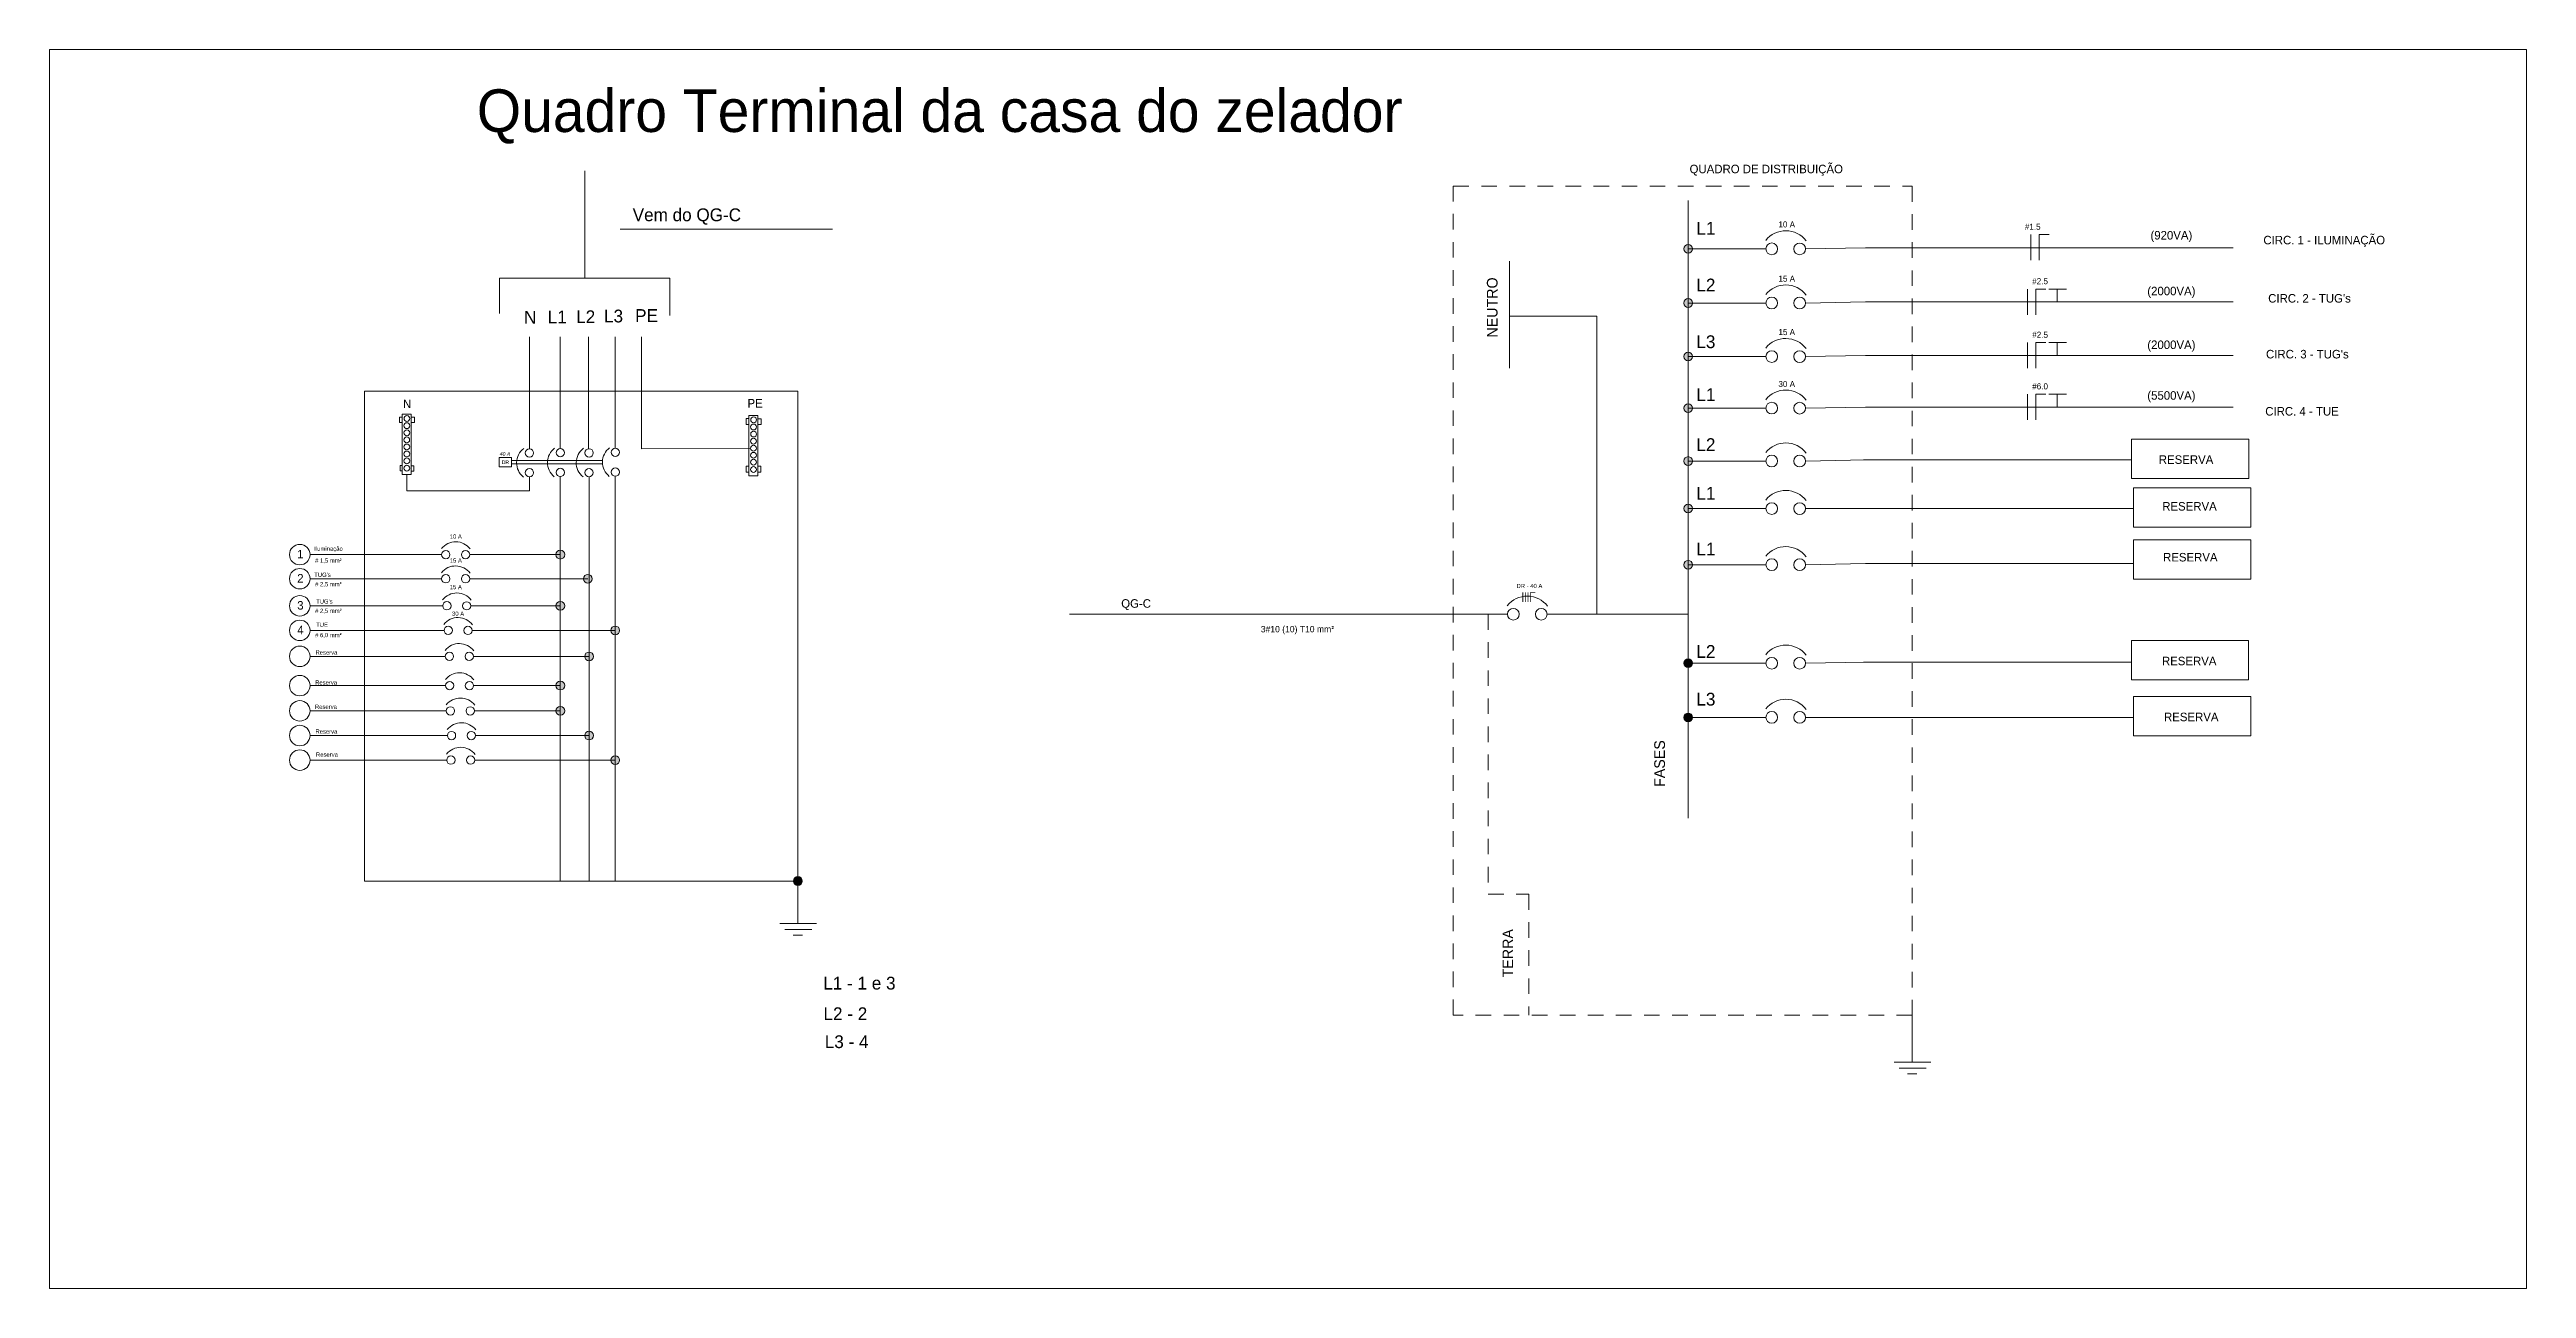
# Model space of a CAD drawing. Header units: millimetres. Extents: x 178 to 457, y 838 to 920.
# Drawn here: x 178.21 to 198.07, y 877.71 to 887.64 of the extents above; entities that cross this region are included whole.
import ezdxf

# ---------------------------------------------------------------- set-up
doc = ezdxf.new("R2010")
doc.units = ezdxf.units.MM
doc.linetypes.add('DASHED', pattern=[0.75, 0.5, -0.25])
doc.linetypes.add('DASHED2', pattern=[0.375, 0.25, -0.125])
doc.layers.add('Unifilar', color=255, linetype='Continuous')

msp = doc.modelspace()

# ---------------------------------------------------------------- texts
at = {"layer": 'Unifilar', "color": 7, "lineweight": 5, "true_color": 0xffffff, "attachment_point": 1}
for s, width, heights, insert, char_height in [('Quadro Terminal da casa do zelador', 12.694108215, [0.6510979], (181.6356488, 887.3242339), 0.341898442), ('\\pxqc;QUADRO DE DISTRIBUIÇÃO', 1.877081336, [0.0878725], (191.034395, 886.719817), 0.068379688), ('Vem do QG-C', 1.5571663, [0.0249249], (182.8853855, 886.3695092), 0.102569533), ('L1 ', 0.49046908, [0.0249249], (191.4127746, 886.2615777), 0.10256953), ('10 A', 0.49046908, [0.0249249], (192.0704304, 886.2655935), 0.04850128), ('#1.5', 0.49046908, [0.0249249], (194.0461065, 886.2466649), 0.04850128), ('\\pxqc;(920VA)', 1.000254183, [0.0468782], (194.7206631, 886.188448), 0.068379688), ('\\pxqc;CIRC. 1 - ILUMINAÇÃO', 1.361416817, [0.0468782], (195.7653766, 886.1496121), 0.068379688), ('15 A', 0.49046908, [0.0249249], (192.0704304, 885.8303622), 0.04850128), ('L2 ', 0.49046908, [0.0249249], (191.4127746, 885.8066996), 0.10256953), ('#2.5', 0.49046908, [0.0249249], (194.105161, 885.8101245), 0.04850128), ('\\pxqc;(2000VA)', 1.000254183, [0.0468782], (194.7206631, 885.7413314), 0.068379688), ("\\pxqc;CIRC. 2 - TUG's", 1.060245394, [0.0094776], (195.7979301, 885.6828193), 0.068379688), ('N', 0.49046908, [0.0249249], (182.0139683, 885.5477984), 0.1025695), ('L1', 0.49046908, [0.0249249], (182.2044917, 885.5503567), 0.10256953), ('L2', 0.49046908, [0.0249249], (182.4323005, 885.552288), 0.10256953), ('L3', 0.49046908, [0.0249249], (182.6556954, 885.5579564), 0.10256953), ('PE', 0.49046908, [0.0249249], (182.9047279, 885.5617437), 0.10256953), ('L3 ', 0.49046908, [0.0249249], (191.4127746, 885.3518965), 0.10256953), ('15 A', 0.49046908, [0.0249249], (192.0704304, 885.4020542), 0.04850128), ('#2.5', 0.49046908, [0.0249249], (194.105161, 885.3806046), 0.04850128), ('\\pxqc;(2000VA)', 1.000254183, [0.0468782], (194.7206631, 885.3104754), 0.068379688), ("\\pxqc;CIRC. 3 - TUG's", 1.025848534, [0.0094776], (195.7979301, 885.2350426), 0.068379688), ('N', 0.49046908, [0.0249249], (181.0442146, 884.8365009), 0.0683797), ('PE', 0.49046908, [0.0249249], (183.8059502, 884.8413291), 0.06837969), ('L1 ', 0.49046908, [0.0249249], (191.4127746, 884.9280752), 0.10256953), ('30 A', 0.49046908, [0.0249249], (192.0704304, 884.9858703), 0.04850128), ('#6.0', 0.49046908, [0.0249249], (194.105161, 884.9672121), 0.04850128), ('\\pxqc;(5500VA)', 1.000254183, [0.0468782], (194.7206631, 884.904005), 0.068379688), ('\\pxqc;CIRC. 4 - TUE', 0.939857583, [0.0094776], (195.7979301, 884.7770299), 0.068379688), ('L2 ', 0.49046908, [0.0249249], (191.4127746, 884.5267519), 0.10256953), ('{\\fArial|b0|i1|c0|p34;40 A}', 0.112736321, [0.0249249], (181.8194605, 884.4150473), 0.029428145), ('DR', 0.49046908, [0.0249249], (181.8350983, 884.3490205), 0.02942814), ('\\pxqc;RESERVA', 1.083632803, [0.0094776], (194.7965499, 884.3895327), 0.068379688), ('L1 ', 0.49046908, [0.0249249], (191.4127746, 884.136835), 0.10256953), ('\\pxqc;RESERVA', 1.114212693, [0.0094776], (194.808838, 884.014973), 0.068379688), ('Iluminação', 0.49046908, [0.0249249], (180.3326701, 883.6580493), 0.03418984), ('10 A', 0.49046908, [0.0249249], (181.4189356, 883.7551747), 0.03418984), ('L1 ', 0.49046908, [0.0249249], (191.4127746, 883.6894139), 0.10256953), ('2', 0.49046908, [0.0249249], (180.1962457, 883.4380093), 0.0683797), ('1', 0.49046908, [0.0249249], (180.1962457, 883.6313371), 0.0683797), ("TUG's", 0.49046908, [0.0249249], (180.3326701, 883.4488173), 0.03418984), ('# 1,5 mm²', 0.49046908, [0.0249249], (180.3391715, 883.5632654), 0.03418984), ('15 A', 0.49046908, [0.0249249], (181.4189356, 883.5633354), 0.03418984), ('\\pxqc;RESERVA', 1.110748913, [0.0094776], (194.8170524, 883.6069296), 0.068379688), ('# 2,5 mm{\\fISOCPEUR|b0|i0|c0|p34;²}', 0.49046908, [0.0249249], (180.3391715, 883.3731672), 0.034189844), ("TUG's", 0.49046908, [0.0249249], (180.3477809, 883.2348848), 0.03418984), ('15 A', 0.49046908, [0.0249249], (181.4189356, 883.3504219), 0.03418984), ('\\pxqc;QG-C', 1.014360067, [0.0878725], (186.4140571, 883.2357769), 0.06837969), ('DR - 40 A', 0.49046908, [0.0249249], (189.9705235, 883.3591278), 0.03418984), ('3', 0.49046908, [0.0249249], (180.1962457, 883.2208039), 0.0683797), ('# 2,5 mm{\\fISOCPEUR|b0|i0|c0|p34;²}', 0.49046908, [0.0249249], (180.3391715, 883.1597834), 0.034189844), ('TUE', 0.49046908, [0.0249249], (180.3481523, 883.0488966), 0.03418984), ('30 A', 0.49046908, [0.0249249], (181.4373029, 883.136878), 0.03418984), ('4', 0.49046908, [0.0249249], (180.1962457, 883.0238643), 0.0683797), ('# 6,0 mm{\\fISOCPEUR|b0|i0|c0|p34;²}', 0.49046908, [0.0249249], (180.3391715, 882.9656826), 0.034189844), ('3#10 (10) T10 mm{\\fISOCPEUR|b0|i0|c0|p34;²}', 0.953675376, [0.0249249], (187.9209468, 883.0215445), 0.051284766), ('L2', 0.49046908, [0.0249249], (191.4127746, 882.867859), 0.10256953), ('Reserva', 0.49046908, [0.0249249], (180.3425011, 882.82591), 0.03418984), ('\\pxqc;RESERVA', 1.117476746, [0.0094776], (194.8047565, 882.7746007), 0.068379688), ('Reserva', 0.49046908, [0.0249249], (180.3398444, 882.5850572), 0.03418984), ('L3 ', 0.49046908, [0.0249249], (191.4127746, 882.4855639), 0.10256953), ('Reserva', 0.49046908, [0.0249249], (180.338201, 882.3902025), 0.03418984), ('\\pxqc;RESERVA', 1.117476746, [0.0094776], (194.8212667, 882.3259207), 0.068379688), ('Reserva', 0.49046908, [0.0249249], (180.3422003, 882.19214), 0.03418984), ('Reserva', 0.49046908, [0.0249249], (180.3465184, 882.0069245), 0.03418984), ('L1 - 1 e 3', 3.344974523, [0], (184.4132467, 880.2086566), 0.10256953), ('L2 - 2', 3.02681262, [0.0249249], (184.4150894, 879.9634094), 0.10256953), ('L3 - 4', 3.486608823, [0.0249249], (184.4253677, 879.7390649), 0.10256953)]:
    msp.add_mtext_dynamic_manual_height_columns(s, width=width, gutter_width=3.0654318, heights=heights, dxfattribs=dict(at, insert=insert, char_height=char_height))
at = {"layer": 'Unifilar', "color": 7, "lineweight": 5, "true_color": 0xffffff, "char_height": 0.08547461, "attachment_point": 1, "rotation": 90}
for s, width, insert in [('\\pxqc;NEUTRO', 0.714614359, (189.7332218, 885.2178077)), ('\\pxqc;FASES', 0.308453029, (191.0751842, 881.7638248)), ('\\pxqc,t0;TERRA', 0.555182836, (189.8584931, 880.1191732))]:
    msp.add_mtext_dynamic_manual_height_columns(s, width=width, gutter_width=3.0654318, heights=[0.0094776], dxfattribs=dict(at, insert=insert))

# ---------------------------------------------------------------- hatches: boundary and pattern name
at = {"layer": 'Unifilar', "lineweight": 5, "true_color": 0xffffff}
h = msp.add_hatch(color=7, dxfattribs=at)
h.dxf.hatch_style = 1
edge = h.paths.add_edge_path()
edge.add_arc((191.3464675, 886.0452462), 0.0350053, 0, 360)
edge = h.paths.add_edge_path()
edge.add_arc((191.3464675, 885.6109705), 0.0350053, 0, 360)
edge = h.paths.add_edge_path()
edge.add_arc((191.3464675, 885.1814506), 0.0350053, 0, 360)
edge = h.paths.add_edge_path()
edge.add_arc((191.3464675, 884.7680581), 0.0350053, 0, 360)
edge = h.paths.add_edge_path()
edge.add_arc((191.3464675, 884.3439056), 0.0350053, 0, 360)
edge = h.paths.add_edge_path()
edge.add_arc((191.3464675, 883.9627177), 0.0350053, 0, 360)
edge = h.paths.add_edge_path()
edge.add_arc((191.3464675, 883.5125307), 0.0350053, 0, 360)
h = msp.add_hatch(color=7, dxfattribs=at)
h.dxf.hatch_style = 1
edge = h.paths.add_edge_path()
edge.add_arc((182.3052469, 883.5932664), 0.0350053, 0, 360)
edge = h.paths.add_edge_path()
edge.add_arc((182.5256175, 883.3999385), 0.0350053, 0, 360)
edge = h.paths.add_edge_path()
edge.add_arc((182.3052469, 883.1827331), 0.0350053, 0, 360)
edge = h.paths.add_edge_path()
edge.add_arc((182.745988, 882.9857936), 0.0350053, 0, 360)
edge = h.paths.add_edge_path()
edge.add_arc((182.535508, 882.7773416), 0.0350053, 0, 360)
edge = h.paths.add_edge_path()
edge.add_arc((182.3052469, 882.5429053), 0.0350053, 0, 360)
edge = h.paths.add_edge_path()
edge.add_arc((182.3052469, 882.3404478), 0.0350053, 0, 360)
edge = h.paths.add_edge_path()
edge.add_arc((182.535508, 882.142204), 0.0350053, 0, 360)
edge = h.paths.add_edge_path()
edge.add_arc((182.745988, 881.9455854), 0.0350053, 0, 360)
h = msp.add_hatch(color=7, dxfattribs=at)
h.dxf.hatch_style = 1
edge = h.paths.add_edge_path()
edge.add_arc((191.3464675, 882.722656), 0.0350053, 0, 360)
h = msp.add_hatch(color=7, dxfattribs=at)
h.dxf.hatch_style = 1
edge = h.paths.add_edge_path()
edge.add_arc((191.3464675, 882.2883802), 0.0350053, 0, 360)
h = msp.add_hatch(color=7, dxfattribs=at)
h.dxf.hatch_style = 1
edge = h.paths.add_edge_path()
edge.add_arc((184.2100096, 880.9762467), 0.0350053, 0, 360)

# ---------------------------------------------------------------- linework, layer by layer
at = {"layer": 'Unifilar', "color": 7, "lineweight": 5, "true_color": 0xffffff}
for p, q in [((198.0673149, 887.6435892), (178.2104299, 887.6435892)), ((178.2104299, 877.7089251), (178.2104299, 887.6435892)), ((198.0673149, 877.7089251), (198.0673149, 887.6435892)), ((182.5005031, 885.8112135), (182.5005031, 886.6700526)), ((191.3464675, 883.1152134), (191.3464675, 886.4319543)), ((182.7836937, 886.2037392), (184.4864763, 886.2037392)), ((191.9700035, 886.0452462), (191.3464675, 886.0452462)), ((192.2878101, 886.0450118), (192.7692948, 886.054218)), ((192.7692948, 886.054218), (195.7151201, 886.054218)), ((194.0949376, 886.1612611), (194.0949376, 885.9551199)), ((194.1619534, 886.1612611), (194.1619534, 885.9551199)), ((194.1619534, 886.1612611), (194.241332, 886.1612611)), ((189.9149601, 885.5053201), (189.9149601, 885.9452237)), ((181.8185887, 885.6772534), (181.8185887, 885.8112135)), ((181.8185887, 885.8112135), (183.1824175, 885.8112135)), ((181.8185887, 885.6772534), (181.8185887, 885.5275673)), ((183.1824175, 885.8112135), (183.1824175, 885.685129)), ((183.1824175, 885.685129), (183.1824175, 885.5117911)), ((192.2878101, 885.610736), (192.7692948, 885.6199423)), ((192.7692948, 885.6199423), (195.7151201, 885.6199423)), ((194.0677238, 885.7230129), (194.0677238, 885.5168717)), ((194.1347396, 885.7230129), (194.1347396, 885.5168717)), ((194.1347396, 885.7230129), (194.2141182, 885.7230129)), ((194.3056561, 885.7230129), (194.2377955, 885.7230129)), ((194.3056561, 885.6199423), (194.3056561, 885.7230129)), ((194.3056561, 885.7230129), (194.3802232, 885.7230129)), ((190.6153476, 885.5053201), (189.9149601, 885.5053201)), ((189.9149601, 885.5053201), (189.9149601, 885.0897956)), ((190.6153476, 883.1152134), (190.6153476, 885.5053201)), ((191.9700035, 885.6109705), (191.3464675, 885.6109705)), ((182.0575142, 885.3384782), (182.0575142, 884.5092352)), ((182.3039598, 885.3384782), (182.3039598, 884.5092352)), ((182.5301747, 885.3384782), (182.5301747, 884.5092352)), ((182.74466, 885.3384782), (182.74466, 884.5092352)), ((182.9561617, 885.3384782), (182.9561617, 884.5092352)), ((194.0677238, 885.293493), (194.0677238, 885.0873518)), ((194.1347396, 885.293493), (194.1347396, 885.0873518)), ((194.1347396, 885.293493), (194.2141182, 885.293493)), ((194.3056561, 885.293493), (194.2377955, 885.293493)), ((194.3056561, 885.1904224), (194.3056561, 885.293493)), ((194.3056561, 885.293493), (194.3802232, 885.293493)), ((191.9700035, 885.1814506), (191.3464675, 885.1814506)), ((192.2878101, 885.1812161), (192.7692948, 885.1904224)), ((192.7692948, 885.1904224), (195.7151201, 885.1904224)), ((184.2100096, 884.9035658), (180.7363127, 884.9035658)), ((180.7363127, 884.4256387), (180.7363127, 884.9035658)), ((184.2100096, 880.9762467), (184.2100096, 884.9035658)), ((194.0677238, 884.8801005), (194.0677238, 884.6739593)), ((194.1347396, 884.8801005), (194.1347396, 884.6739593)), ((194.1347396, 884.8801005), (194.2141182, 884.8801005)), ((194.3056561, 884.8801005), (194.2377955, 884.8801005)), ((194.3056561, 884.7770299), (194.3056561, 884.8801005)), ((194.3056561, 884.8801005), (194.3802232, 884.8801005)), ((181.0371635, 884.6959165), (181.0169255, 884.6959165)), ((181.0169255, 884.6959165), (181.0169255, 884.6521243)), ((181.0169255, 884.6521243), (181.0371635, 884.6521243)), ((181.0371635, 884.6714495), (181.0371635, 884.7203834)), ((181.0371635, 884.7203834), (181.1102798, 884.7203834)), ((181.0371635, 884.6714495), (181.0371635, 884.2366876)), ((181.1102798, 884.2366876), (181.1102798, 884.7203834)), ((181.1102798, 884.6950637), (181.1350804, 884.6950637)), ((181.1350804, 884.6521243), (181.1102798, 884.6521243)), ((181.1350804, 884.6950637), (181.1350804, 884.6521243)), ((183.8167185, 884.6854575), (183.7960792, 884.6854575)), ((183.7960792, 884.6854575), (183.7960792, 884.6366992)), ((183.7960792, 884.6366992), (183.8167185, 884.6366992)), ((183.8167185, 884.6609905), (183.8167185, 884.7099245)), ((183.8167185, 884.7099245), (183.8898347, 884.7099245)), ((183.8167185, 884.6609905), (183.8167185, 884.2262286)), ((183.8898347, 884.2262286), (183.8898347, 884.7099245)), ((183.8898347, 884.6834008), (183.9158689, 884.6834008)), ((183.9158689, 884.6366992), (183.8898347, 884.6366992)), ((183.9158689, 884.6834008), (183.9158689, 884.6366992)), ((191.9700035, 884.7680581), (191.3464675, 884.7680581)), ((192.2878101, 884.7678236), (192.7692948, 884.7770299)), ((192.7692948, 884.7770299), (195.7151201, 884.7770299)), ((182.0575142, 884.5092352), (182.0575841, 884.4419785)), ((182.3039598, 884.5092352), (182.3049207, 884.4442071)), ((182.5301747, 884.5092352), (182.5301747, 884.442274)), ((182.74466, 884.5092352), (182.74466, 884.4471368)), ((182.9561617, 884.5092352), (182.9561617, 884.4422205)), ((182.9561617, 884.4422205), (183.8306889, 884.4464195)), ((194.9008359, 884.3525736), (194.9008359, 884.5194419)), ((194.9008359, 884.5194419), (195.8408437, 884.5194419)), ((195.8408437, 884.5194419), (195.8408437, 884.2041179)), ((180.7363127, 884.4256387), (180.7363127, 880.9762467)), ((181.0371635, 884.3076305), (181.020236, 884.3076305)), ((181.020236, 884.3076305), (181.020236, 884.2644904)), ((181.020236, 884.2644904), (181.0371635, 884.2644904)), ((181.0371635, 884.2366876), (181.1102798, 884.2366876)), ((181.0737216, 884.2366876), (181.0737216, 884.1061763)), ((181.1102798, 884.3067025), (181.1302578, 884.3067025)), ((181.1302578, 884.2635624), (181.1102798, 884.2635624)), ((181.1302578, 884.3067025), (181.1302578, 884.2635624)), ((181.9132026, 884.3717105), (181.8149134, 884.3717105)), ((181.8149134, 884.2986795), (181.8149134, 884.3717105)), ((181.9132026, 884.2986795), (181.8149134, 884.2986795)), ((181.9132026, 884.3594488), (181.9132026, 884.3717105)), ((181.9132026, 884.3492406), (181.9132026, 884.3594488)), ((182.6431708, 884.3492406), (181.9132026, 884.3492406)), ((181.9132026, 884.3492406), (181.9132026, 884.322253)), ((182.6431615, 884.322253), (181.9132026, 884.322253)), ((181.9132026, 884.322253), (181.9132026, 884.3109412)), ((181.9132026, 884.3109412), (181.9132026, 884.2986795)), ((182.6431615, 884.322253), (182.6436863, 884.322253)), ((182.6431708, 884.3492406), (182.6439041, 884.3492406)), ((183.7960792, 884.2558875), (183.7960792, 884.3013852)), ((183.7960792, 884.3013852), (183.8167185, 884.3013852)), ((183.8167185, 884.2558875), (183.7960792, 884.2558875)), ((183.9134984, 884.303793), (183.8898347, 884.303793)), ((183.8898347, 884.2535047), (183.9134984, 884.2535047)), ((183.9134984, 884.2535047), (183.9134984, 884.303793)), ((191.9700035, 884.3439056), (191.3464675, 884.3439056)), ((192.2878101, 884.3436712), (192.7692948, 884.3528774)), ((192.7534043, 884.3525736), (194.9008359, 884.3525736)), ((194.9008359, 884.3525736), (194.9008359, 884.2041179)), ((182.0574527, 884.1061763), (181.0737216, 884.1061763)), ((182.0574527, 884.2169061), (182.0574527, 884.1061763)), ((182.3052469, 884.2191384), (182.3052469, 880.9762467)), ((182.535508, 884.2176586), (182.535508, 880.9762467)), ((182.745988, 884.222098), (182.745988, 880.9762467)), ((183.8167185, 884.2262286), (183.8898347, 884.2262286)), ((195.8408437, 884.2041179), (194.9008359, 884.2041179)), ((194.9167265, 883.9624832), (194.9167265, 884.1293515)), ((194.9167265, 884.1293515), (195.8567343, 884.1293515)), ((195.8567343, 884.1293515), (195.8567343, 883.8140275)), ((191.9700035, 883.9627177), (191.3464675, 883.9627177)), ((192.2878101, 883.9624832), (192.7692948, 883.9624832)), ((192.7692948, 883.9624832), (194.9167265, 883.9624832)), ((194.9167265, 883.9624832), (194.9167265, 883.8140275)), ((195.8567343, 883.8140275), (194.9167265, 883.8140275)), ((194.9167265, 883.5443246), (194.9167265, 883.7111929)), ((194.9167265, 883.7111929), (195.8567343, 883.7111929)), ((195.8567343, 883.7111929), (195.8567343, 883.3958689)), ((181.3540112, 883.5934324), (180.2985601, 883.5934324)), ((181.5790835, 883.5932664), (182.3052469, 883.5932664)), ((191.9700035, 883.5125307), (191.3464675, 883.5125307)), ((192.2878101, 883.5122962), (192.7692948, 883.5215025)), ((192.7692948, 883.5215025), (194.9167265, 883.5215025)), ((194.9167265, 883.5443246), (194.9167265, 883.3958689)), ((181.3539294, 883.4001046), (180.2985601, 883.4001046)), ((181.5790018, 883.3999385), (182.3052469, 883.3999385)), ((182.3052469, 883.3999385), (182.5256175, 883.3999385)), ((195.8567343, 883.3958689), (194.9167265, 883.3958689)), ((181.3627165, 883.1828992), (180.2985601, 883.1828992)), ((181.5877888, 883.1827331), (182.3052469, 883.1827331)), ((187.7631414, 883.1156823), (186.3881251, 883.1156823)), ((187.7631414, 883.1156823), (188.7619287, 883.1154479)), ((188.7619287, 883.1154479), (189.8981146, 883.1154479)), ((190.2159211, 883.1152134), (191.3464675, 883.1152134)), ((191.3464675, 883.1152134), (191.3464675, 881.4792627)), ((181.3730974, 882.9859596), (180.2985601, 882.9859596)), ((181.5981698, 882.9857936), (182.745988, 882.9857936)), ((194.9002162, 882.7368257), (194.9002162, 882.903694)), ((194.9002162, 882.903694), (195.8402241, 882.903694)), ((195.8402241, 882.903694), (195.8402241, 882.58837)), ((181.3833558, 882.7775077), (180.2985601, 882.7775077)), ((181.6084281, 882.7773416), (182.3052469, 882.7773416)), ((182.3052469, 882.7773416), (182.535508, 882.7773416)), ((191.9700035, 882.722656), (191.3464675, 882.722656)), ((192.2878101, 882.7224215), (192.7692948, 882.7316277)), ((192.7527846, 882.7313121), (194.9002162, 882.7313121)), ((194.9002162, 882.7368257), (194.9002162, 882.58837)), ((181.3847045, 882.5430713), (180.2985601, 882.5430713)), ((181.6097768, 882.5429053), (182.3052469, 882.5429053)), ((195.8402241, 882.58837), (194.9002162, 882.58837)), ((194.9167265, 882.2881457), (194.9167265, 882.455014)), ((194.9167265, 882.455014), (195.8567343, 882.455014)), ((195.8567343, 882.455014), (195.8567343, 882.13969)), ((181.3912436, 882.3406138), (180.2985601, 882.3406138)), ((181.616316, 882.3404478), (182.3052469, 882.3404478)), ((191.9700035, 882.2883802), (191.3464675, 882.2883802)), ((192.2878101, 882.2881457), (192.7692948, 882.2881457)), ((192.7692948, 882.2881457), (194.9167265, 882.2881457)), ((194.9167265, 882.2881457), (194.9167265, 882.13969)), ((181.399622, 882.14237), (180.2985601, 882.14237)), ((181.6246944, 882.142204), (182.535508, 882.142204)), ((195.8567343, 882.13969), (194.9167265, 882.13969)), ((181.3943498, 881.9457514), (180.2985601, 881.9457514)), ((181.6194221, 881.9455854), (182.745988, 881.9455854)), ((180.7363127, 880.9762467), (184.2100096, 880.9762467)), ((184.2100096, 881.011252), (184.2100096, 880.6362765)), ((184.0640809, 880.6362765), (184.3594416, 880.6362765)), ((184.1051526, 880.5880935), (184.3224459, 880.5880935)), ((184.1732115, 880.5420917), (184.2477111, 880.5420917)), ((193.1429893, 879.8999002), (193.1429893, 879.5249247)), ((192.9970605, 879.5249247), (193.2924213, 879.5249247)), ((193.0381323, 879.4767418), (193.2554256, 879.4767418)), ((193.1061912, 879.4307399), (193.1806908, 879.4307399)), ((178.2104299, 877.7089251), (198.0673149, 877.7089251))]:
    msp.add_line(p, q, dxfattribs=at)
at = {"layer": 'Unifilar', "color": 7, "linetype": 'DASHED', "lineweight": 5, "ltscale": 0.25, "true_color": 0xffffff}
for p, q in [((189.7433454, 883.1154479), (189.7433454, 880.8703678)), ((189.7433454, 880.8703678), (190.0700594, 880.8703678)), ((190.0700594, 880.8703678), (190.0700594, 879.8999002))]:
    msp.add_line(p, q, dxfattribs=at)
at = {"layer": 'Unifilar', "color": 7, "linetype": 'DASHED2', "lineweight": 5, "ltscale": 0.5, "true_color": 0xffffff}
msp.add_lwpolyline([(193.1429893, 879.8999002), (189.4638438, 879.8999002), (189.4638438, 886.5477334), (193.1429893, 886.5477334)], close=True, dxfattribs=at)
at = {"layer": 'Unifilar', "color": 7, "lineweight": 5, "true_color": 0xffffff, "const_width": 0.0055939}
for points in [[(190.0215016, 883.2918021), (190.0215095, 883.2134873)], [(190.0422452, 883.2918001), (190.0422531, 883.2134853)], [(190.0617752, 883.2918021), (190.0617831, 883.2134873)], [(190.0792544, 883.2890077), (190.1221411, 883.289012)], [(190.0820517, 883.286211), (190.082059, 883.2134901)]]:
    msp.add_lwpolyline(points, dxfattribs=at)
at = {"layer": 'Unifilar', "color": 7, "lineweight": 5, "true_color": 0xffffff}
for centre, radius in [((191.3464675, 886.0452462), 0.0350053), ((192.0170499, 886.0452462), 0.0470464), ((192.2407637, 886.0450118), 0.0470464), ((191.3464675, 885.6109705), 0.0350053), ((192.0170499, 885.6109705), 0.0470464), ((192.2407637, 885.610736), 0.0470464), ((192.0170499, 885.1814506), 0.0470464), ((192.2407637, 885.1812161), 0.0470464), ((191.3464675, 885.1814506), 0.0350053), ((181.0748864, 884.6273438), 0.0233441), ((181.0754586, 884.6847803), 0.0233441), ((183.8544414, 884.6168848), 0.0233441), ((183.8550136, 884.6743213), 0.0233441), ((191.3464675, 884.7680581), 0.0350053), ((192.0170499, 884.7680581), 0.0470464), ((192.2407637, 884.7678236), 0.0470464), ((181.0740282, 884.513474), 0.0233441), ((181.0744777, 884.4569905), 0.0233441), ((181.075336, 884.5704841), 0.0233441), ((182.0576188, 884.40866), 0.0333185), ((182.305413, 884.4108922), 0.0333185), ((182.5356741, 884.4094124), 0.0333185), ((182.7461541, 884.4138518), 0.0333185), ((183.8535831, 884.503015), 0.0233441), ((183.8540327, 884.4465316), 0.0233441), ((183.854891, 884.5600252), 0.0233441), ((181.0742325, 884.4005824), 0.0233441), ((181.0745595, 884.3451774), 0.0233441), ((181.0745595, 884.2864617), 0.0233441), ((182.0574527, 884.2502246), 0.0333185), ((182.3052469, 884.2524569), 0.0333185), ((182.535508, 884.2509771), 0.0333185), ((182.745988, 884.2554165), 0.0333185), ((183.8537875, 884.3901234), 0.0233441), ((183.8541144, 884.3347185), 0.0233441), ((183.8541144, 884.2760028), 0.0233441), ((191.3464675, 884.3439056), 0.0350053), ((192.0170499, 884.3439056), 0.0470464), ((192.2407637, 884.3436712), 0.0470464), ((191.3464675, 883.9627177), 0.0350053), ((192.0170499, 883.9627177), 0.0470464), ((192.2407637, 883.9624832), 0.0470464), ((180.2163658, 883.5934324), 0.0821943), ((180.2163658, 883.4001046), 0.0821943), ((181.3872479, 883.4001046), 0.0333185), ((181.3873297, 883.5934324), 0.0333185), ((181.5456833, 883.3999385), 0.0333185), ((181.545765, 883.5932664), 0.0333185), ((182.3052469, 883.5932664), 0.0350053), ((182.5256175, 883.3999385), 0.0350053), ((191.3464675, 883.5125307), 0.0350053), ((192.0170499, 883.5125307), 0.0470464), ((192.2407637, 883.5122962), 0.0470464), ((180.2163658, 883.1828992), 0.0821943), ((180.2163658, 882.9859596), 0.0821943), ((181.396035, 883.1828992), 0.0333185), ((181.5544703, 883.1827331), 0.0333185), ((182.3052469, 883.1827331), 0.0350053), ((189.945161, 883.1154479), 0.0470464), ((190.1688747, 883.1152134), 0.0470464), ((180.2163658, 882.7775077), 0.0821943), ((181.4064159, 882.9859596), 0.0333185), ((181.5648513, 882.9857936), 0.0333185), ((182.745988, 882.9857936), 0.0350053), ((181.4166743, 882.7775077), 0.0333185), ((181.5751096, 882.7773416), 0.0333185), ((182.535508, 882.7773416), 0.0350053), ((191.3464675, 882.722656), 0.0350053), ((192.0170499, 882.722656), 0.0470464), ((192.2407637, 882.7224215), 0.0470464), ((180.2163658, 882.5430713), 0.0821943), ((181.418023, 882.5430713), 0.0333185), ((181.5764583, 882.5429053), 0.0333185), ((182.3052469, 882.5429053), 0.0350053), ((180.2163658, 882.3406138), 0.0821943), ((181.4245622, 882.3406138), 0.0333185), ((181.5829975, 882.3404478), 0.0333185), ((182.3052469, 882.3404478), 0.0350053), ((191.3464675, 882.2883802), 0.0350053), ((192.0170499, 882.2883802), 0.0470464), ((192.2407637, 882.2881457), 0.0470464), ((180.2163658, 882.14237), 0.0821943), ((181.4329405, 882.14237), 0.0333185), ((181.5913758, 882.142204), 0.0333185), ((182.535508, 882.142204), 0.0350053), ((180.2163658, 881.9457514), 0.0821943), ((181.4276683, 881.9457514), 0.0333185), ((181.5861036, 881.9455854), 0.0333185), ((182.745988, 881.9455854), 0.0350053), ((184.2100096, 880.9762467), 0.0350053)]:
    msp.add_circle(centre, radius, dxfattribs=at)
for centre, radius, start, end in [((192.1288322, 885.9855952), 0.2048441, 37.18546741, 141.5135363), ((192.1288322, 885.5513194), 0.2048441, 37.18546741, 141.5135363), ((192.1288322, 885.1217995), 0.2048441, 37.18546741, 141.5135363), ((192.1288322, 884.708407), 0.2048441, 37.18546741, 141.5135363), ((182.0996979, 884.3293894), 0.1450717, 127.18546741, 231.5135363), ((182.3474922, 884.3316217), 0.1450717, 127.18546741, 231.5135363), ((182.5777532, 884.3301419), 0.1450717, 127.18546741, 231.5135363), ((182.7882332, 884.3345813), 0.1450717, 127.18546741, 231.5135363), ((192.1288322, 884.2842546), 0.2048441, 37.18546741, 141.5135363), ((192.1288322, 883.9030667), 0.2048441, 37.18546741, 141.5135363), ((181.4664945, 883.5511872), 0.1450717, 37.18546741, 141.5135363), ((192.1288322, 883.4528796), 0.2048441, 37.18546741, 141.5135363), ((181.4664128, 883.3578593), 0.1450717, 37.18546741, 141.5135363), ((181.4751998, 883.140654), 0.1450717, 37.18546741, 141.5135363), ((190.0569432, 883.0557968), 0.2048441, 37.18546741, 141.5135363), ((181.4855807, 882.9437144), 0.1450717, 37.18546741, 141.5135363), ((181.4958391, 882.7352624), 0.1450717, 37.18546741, 141.5135363), ((192.1288322, 882.6630049), 0.2048441, 37.18546741, 141.5135363), ((181.4971878, 882.5008261), 0.1450717, 37.18546741, 141.5135363), ((181.503727, 882.2983686), 0.1450717, 37.18546741, 141.5135363), ((181.5121053, 882.1001248), 0.1450717, 37.18546741, 141.5135363), ((192.1288322, 882.2287292), 0.2048441, 37.18546741, 141.5135363), ((181.5068331, 881.9035062), 0.1450717, 37.18546741, 141.5135363)]:
    msp.add_arc(centre, radius, start, end, dxfattribs=at)

msp.set_redraw_order([(e.dxf.handle, doc.entitydb.next_handle()) for e in msp.query("TEXT MTEXT ATTDEF DIMENSION ARC_DIMENSION")])  # texts and dimensions are drawn at this point

doc.saveas('drawing.dxf')
